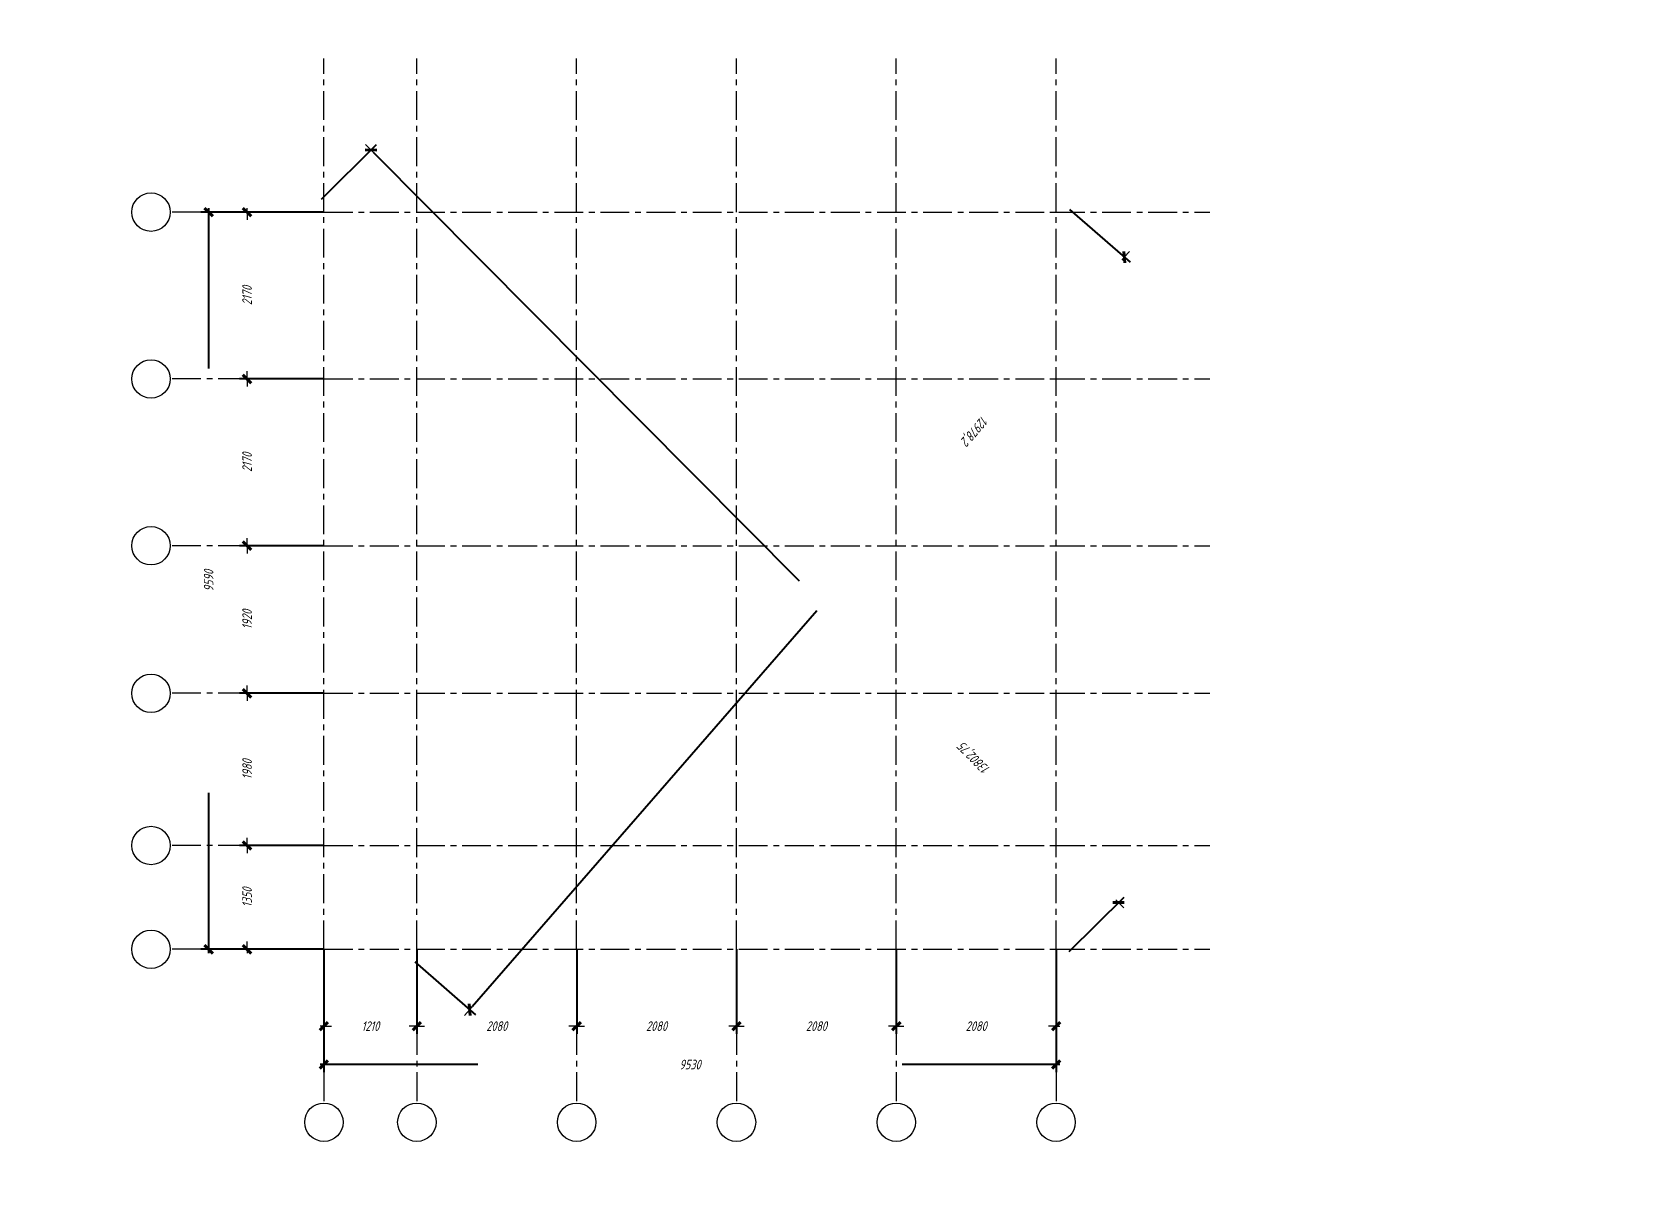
# Model space of a CAD drawing. Header units: millimetres. Extents: x 0 to 10920, y 0 to 297.
# Drawn here: x 0 to 420, y 0 to 297 of the extents above; entities that cross this region are included whole.
import ezdxf

# ---------------------------------------------------------------- set-up
doc = ezdxf.new("R2010")
doc.units = ezdxf.units.MM
for name, pattern in [('K5LT_AXLED', [12, 7.5, -1.5, 1.5, -1.5]), ('K5LT_BASIC', [0]), ('K5LT_THIN', [0])]:
    doc.linetypes.add(name, pattern=pattern)
doc.layers.add('Системный слой', color=7, linetype='Continuous')
doc.styles.add('KDIMTEXTSTYLE', font='GOST_AU.SHX', dxfattribs={"width": 0.96, "oblique": 15, "height": 5})
doc.styles.add('KTEXTSTYLE', font='GOST_AU.SHX', dxfattribs={"width": 0.96, "height": 5})
doc.dimstyles.new('KDIMSTYLE (0.02)', dxfattribs={"dimtxt": 5, "dimasz": 1, "dimexe": 2, "dimexo": 0, "dimgap": 1, "dimtad": 1, "dimlfac": 50, "dimtxsty": 'KDIMTEXTSTYLE', "dimsah": 1, "dimcen": 0, "dimdle": 1, "dimadec": 0, "dimazin": 0, "dimtfac": 0.667, "dimtmove": 0, "dimatfit": 3, "dimfxl": 0, "dimtvp": 1, "dimtolj": 1, "dimtzin": 0, "dimarcsym": 0})

msp = doc.modelspace()

# ---------------------------------------------------------------- blocks, each defined once
blk = doc.blocks.new('U170')
at = {"layer": 'Системный слой', "color": 30, "linetype": 'K5LT_AXLED', "lineweight": 18}
for p, q in [((55.91, 58.4), (35.91, 58.4)), ((75.91, 58.4), (55.91, 58.4)), ((75.91, 58.4), (266.51, 58.4)), ((266.51, 58.4), (306.51, 58.4))]:
    blk.add_line(p, q, dxfattribs=at)
at = {"layer": 'Системный слой', "color": 7, "linetype": 'K5LT_THIN', "lineweight": 18}
blk.add_arc((30.91, 58.4), 5, 0, 360, dxfattribs=at)
blk = doc.blocks.new('U171')
at = {"layer": 'Системный слой', "color": 30, "linetype": 'K5LT_AXLED', "lineweight": 18}
for p, q in [((55.91, 85.4), (35.91, 85.4)), ((75.91, 85.4), (55.91, 85.4)), ((75.91, 85.4), (266.51, 85.4)), ((266.51, 85.4), (306.51, 85.4))]:
    blk.add_line(p, q, dxfattribs=at)
at = {"layer": 'Системный слой', "color": 7, "linetype": 'K5LT_THIN', "lineweight": 18}
blk.add_arc((30.91, 85.4), 5, 0, 360, dxfattribs=at)
blk = doc.blocks.new('U172')
at = {"layer": 'Системный слой', "color": 30, "linetype": 'K5LT_AXLED', "lineweight": 18}
for p, q in [((55.91, 125), (35.91, 125)), ((75.91, 125), (55.91, 125)), ((75.91, 125), (266.51, 125)), ((266.51, 125), (306.51, 125))]:
    blk.add_line(p, q, dxfattribs=at)
at = {"layer": 'Системный слой', "color": 7, "linetype": 'K5LT_THIN', "lineweight": 18}
blk.add_arc((30.91, 125), 5, 0, 360, dxfattribs=at)
blk = doc.blocks.new('U173')
at = {"layer": 'Системный слой', "color": 30, "linetype": 'K5LT_AXLED', "lineweight": 18}
for p, q in [((55.91, 163.4), (35.91, 163.4)), ((75.91, 163.4), (55.91, 163.4)), ((75.91, 163.4), (266.51, 163.4)), ((266.51, 163.4), (306.51, 163.4))]:
    blk.add_line(p, q, dxfattribs=at)
at = {"layer": 'Системный слой', "color": 7, "linetype": 'K5LT_THIN', "lineweight": 18}
blk.add_arc((30.91, 163.4), 5, 0, 360, dxfattribs=at)
blk = doc.blocks.new('U174')
at = {"layer": 'Системный слой', "color": 30, "linetype": 'K5LT_AXLED', "lineweight": 18}
for p, q in [((55.91, 206.8), (35.91, 206.8)), ((75.91, 206.8), (55.91, 206.8)), ((75.91, 206.8), (266.51, 206.8)), ((266.51, 206.8), (306.51, 206.8))]:
    blk.add_line(p, q, dxfattribs=at)
at = {"layer": 'Системный слой', "color": 7, "linetype": 'K5LT_THIN', "lineweight": 18}
blk.add_arc((30.91, 206.8), 5, 0, 360, dxfattribs=at)
blk = doc.blocks.new('U175')
at = {"layer": 'Системный слой', "color": 30, "linetype": 'K5LT_AXLED', "lineweight": 18}
for p, q in [((55.91, 250.2), (35.91, 250.2)), ((75.91, 250.2), (55.91, 250.2)), ((75.91, 250.2), (266.51, 250.2)), ((266.51, 250.2), (306.51, 250.2))]:
    blk.add_line(p, q, dxfattribs=at)
at = {"layer": 'Системный слой', "color": 7, "linetype": 'K5LT_THIN', "lineweight": 18}
blk.add_arc((30.91, 250.2), 5, 0, 360, dxfattribs=at)
blk = doc.blocks.new('U176')
at = {"layer": 'Системный слой', "color": 30, "linetype": 'K5LT_AXLED', "lineweight": 18}
for p, q in [((75.91, 250.2), (75.91, 290.2)), ((75.91, 58.4), (75.91, 250.2)), ((75.91, 58.4), (75.91, 38.4)), ((75.91, 38.4), (75.91, 18.4))]:
    blk.add_line(p, q, dxfattribs=at)
at = {"layer": 'Системный слой', "color": 7, "linetype": 'K5LT_THIN', "lineweight": 18}
blk.add_arc((75.91, 13.4), 5, 0, 360, dxfattribs=at)
blk = doc.blocks.new('U177')
at = {"layer": 'Системный слой', "color": 30, "linetype": 'K5LT_AXLED', "lineweight": 18}
for p, q in [((100.11, 250.2), (100.11, 290.2)), ((100.11, 58.4), (100.11, 250.2)), ((100.11, 58.4), (100.11, 38.4)), ((100.11, 38.4), (100.11, 18.4))]:
    blk.add_line(p, q, dxfattribs=at)
at = {"layer": 'Системный слой', "color": 7, "linetype": 'K5LT_THIN', "lineweight": 18}
blk.add_arc((100.11, 13.4), 5, 0, 360, dxfattribs=at)
blk = doc.blocks.new('U178')
at = {"layer": 'Системный слой', "color": 30, "linetype": 'K5LT_AXLED', "lineweight": 18}
for p, q in [((141.71, 250.2), (141.71, 290.2)), ((141.71, 58.4), (141.71, 250.2)), ((141.71, 58.4), (141.71, 38.4)), ((141.71, 38.4), (141.71, 18.4))]:
    blk.add_line(p, q, dxfattribs=at)
at = {"layer": 'Системный слой', "color": 7, "linetype": 'K5LT_THIN', "lineweight": 18}
blk.add_arc((141.71, 13.4), 5, 0, 360, dxfattribs=at)
blk = doc.blocks.new('U179')
at = {"layer": 'Системный слой', "color": 30, "linetype": 'K5LT_AXLED', "lineweight": 18}
for p, q in [((183.31, 250.2), (183.31, 290.2)), ((183.31, 58.4), (183.31, 250.2)), ((183.31, 58.4), (183.31, 38.4)), ((183.31, 38.4), (183.31, 18.4))]:
    blk.add_line(p, q, dxfattribs=at)
at = {"layer": 'Системный слой', "color": 7, "linetype": 'K5LT_THIN', "lineweight": 18}
blk.add_arc((183.31, 13.4), 5, 0, 360, dxfattribs=at)
blk = doc.blocks.new('U180')
at = {"layer": 'Системный слой', "color": 30, "linetype": 'K5LT_AXLED', "lineweight": 18}
for p, q in [((224.91, 250.2), (224.91, 290.2)), ((224.91, 58.4), (224.91, 250.2)), ((224.91, 58.4), (224.91, 38.4)), ((224.91, 38.4), (224.91, 18.4))]:
    blk.add_line(p, q, dxfattribs=at)
at = {"layer": 'Системный слой', "color": 7, "linetype": 'K5LT_THIN', "lineweight": 18}
blk.add_arc((224.91, 13.4), 5, 0, 360, dxfattribs=at)
blk = doc.blocks.new('U181')
at = {"layer": 'Системный слой', "color": 30, "linetype": 'K5LT_AXLED', "lineweight": 18}
for p, q in [((266.51, 250.2), (266.51, 290.2)), ((266.51, 58.4), (266.51, 250.2)), ((266.51, 58.4), (266.51, 38.4)), ((266.51, 38.4), (266.51, 18.4))]:
    blk.add_line(p, q, dxfattribs=at)
at = {"layer": 'Системный слой', "color": 7, "linetype": 'K5LT_THIN', "lineweight": 18}
blk.add_arc((266.51, 13.4), 5, 0, 360, dxfattribs=at)
blk = doc.blocks.new('U169')
at = {"layer": 'Системный слой'}
for name in ['U176', 'U177', 'U178', 'U179', 'U180', 'U181', 'U175', 'U174', 'U173', 'U172', 'U171', 'U170']:
    blk.add_blockref(name, (0, 0), dxfattribs=at)
blk = doc.blocks.new('KDIMARROW_03')
at = {"layer": 'Системный слой', "color": 0, "linetype": 'K5LT_BASIC', "lineweight": 40}
blk.add_line((-1.06, -1.06), (1.06, 1.06), dxfattribs=at)
at = {"layer": 'Системный слой', "color": 0, "linetype": 'K5LT_THIN', "lineweight": 18}
for q in [(-1, 0), (2, 0)]:
    blk.add_line((0, 0), q, dxfattribs=at)

# ---------------------------------------------------------------- dimensions: what is measured, and where the dimension line sits
at = {"layer": 'Системный слой', "color": 7}
for base, p1, p2, angle, location, override in [((88.17407, 266.37384), (268.51375, 56.40195), (73.91426, 252.20143), 134.8238878, (245.37345, 108.20509), {"dimexo": 2, "dimpost": '\\H2.5;\\W0.965;\\Q15;<>', "dimblk1": 'KDIMARROW_03', "dimblk2": 'KDIMARROW_03', "dimse1": 0, "dimse2": 0, "dimclrt": 7, "dimtolj": 1}), ((45.91417, 58.40197), (75.91417, 250.20197), (75.91417, 58.40197), 90, (45.91417, 154.30197), {"dimexo": 0, "dimpost": '\\H2.5;\\W0.965;\\Q15;<>', "dimblk1": 'KDIMARROW_03', "dimblk2": 'KDIMARROW_03', "dimse1": 0, "dimse2": 0, "dimclrt": 7, "dimtolj": 1}), ((55.91417, 206.80197), (75.91417, 250.20197), (75.91417, 206.80197), 90, (55.91417, 228.50197), {"dimexo": 0, "dimpost": '\\H2.5;\\W0.965;\\Q15;<>', "dimblk1": 'KDIMARROW_03', "dimblk2": 'KDIMARROW_03', "dimse1": 0, "dimse2": 0, "dimclrt": 7, "dimtolj": 1}), ((113.86963, 42.69036), (268.51375, 252.20143), (98.11419, 56.40194), 228.9677385, (245.1664, 193.55837), {"dimexo": 2, "dimpost": '\\H2.5;\\W0.965;\\Q15;<>', "dimblk1": 'KDIMARROW_03', "dimblk2": 'KDIMARROW_03', "dimse1": 0, "dimse2": 0, "dimclrt": 7, "dimtolj": 1}), ((55.91417, 163.40197), (75.91417, 206.80197), (75.91417, 163.40197), 90, (55.91417, 185.10197), {"dimexo": 0, "dimpost": '\\H2.5;\\W0.965;\\Q15;<>', "dimblk1": 'KDIMARROW_03', "dimblk2": 'KDIMARROW_03', "dimse1": 0, "dimse2": 0, "dimclrt": 7, "dimtolj": 1}), ((55.91417, 125.00197), (75.91417, 163.40197), (75.91417, 125.00197), 90, (55.91417, 144.20197), {"dimexo": 0, "dimpost": '\\H2.5;\\W0.965;\\Q15;<>', "dimblk1": 'KDIMARROW_03', "dimblk2": 'KDIMARROW_03', "dimse1": 0, "dimse2": 0, "dimclrt": 7, "dimtolj": 1}), ((55.91417, 85.40197), (75.91417, 125.00197), (75.91417, 85.40197), 90, (55.91417, 105.20197), {"dimexo": 0, "dimpost": '\\H2.5;\\W0.965;\\Q15;<>', "dimblk1": 'KDIMARROW_03', "dimblk2": 'KDIMARROW_03', "dimse1": 0, "dimse2": 0, "dimclrt": 7, "dimtolj": 1}), ((55.91417, 58.40197), (75.91417, 85.40197), (75.91417, 58.40197), 90, (55.91417, 71.90197), {"dimexo": 0, "dimpost": '\\H2.5;\\W0.965;\\Q15;<>', "dimblk1": 'KDIMARROW_03', "dimblk2": 'KDIMARROW_03', "dimse1": 0, "dimse2": 0, "dimclrt": 7, "dimtolj": 1})]:
    msp.add_linear_dim(base=base, p1=p1, p2=p2, angle=angle, location=location, dimstyle='KDIMSTYLE (0.02)', override=override, dxfattribs=at).render()
for base, p1, p2, location in [((75.91417, 38.40197), (100.11417, 58.40197), (75.91417, 58.40197), (88.01417, 38.40197)), ((75.91417, 28.40197), (266.51417, 58.40197), (75.91417, 58.40197), (171.21417, 28.40197)), ((100.11417, 38.40197), (141.71417, 58.40197), (100.11417, 58.40197), (120.91417, 38.40197)), ((141.71417, 38.40197), (183.31417, 58.40197), (141.71417, 58.40197), (162.51417, 38.40197)), ((183.31417, 38.40197), (224.91417, 58.40197), (183.31417, 58.40197), (204.11417, 38.40197)), ((224.91417, 38.40197), (266.51417, 58.40197), (224.91417, 58.40197), (245.71417, 38.40197))]:
    msp.add_linear_dim(base=base, p1=p1, p2=p2, location=location, dimstyle='KDIMSTYLE (0.02)', override={"dimexo": 0, "dimpost": '\\H2.5;\\W0.965;\\Q15;<>', "dimblk1": 'KDIMARROW_03', "dimblk2": 'KDIMARROW_03', "dimse1": 0, "dimse2": 0, "dimclrt": 7, "dimtolj": 1}, dxfattribs=at).render()

# ---------------------------------------------------------------- block references
at = {"layer": 'Системный слой'}
msp.add_blockref('U169', (0, 0), dxfattribs=at)

msp.set_redraw_order([(e.dxf.handle, doc.entitydb.next_handle()) for e in msp.query("TEXT MTEXT ATTDEF DIMENSION ARC_DIMENSION")])  # texts and dimensions are drawn at this point

doc.saveas('drawing.dxf')
